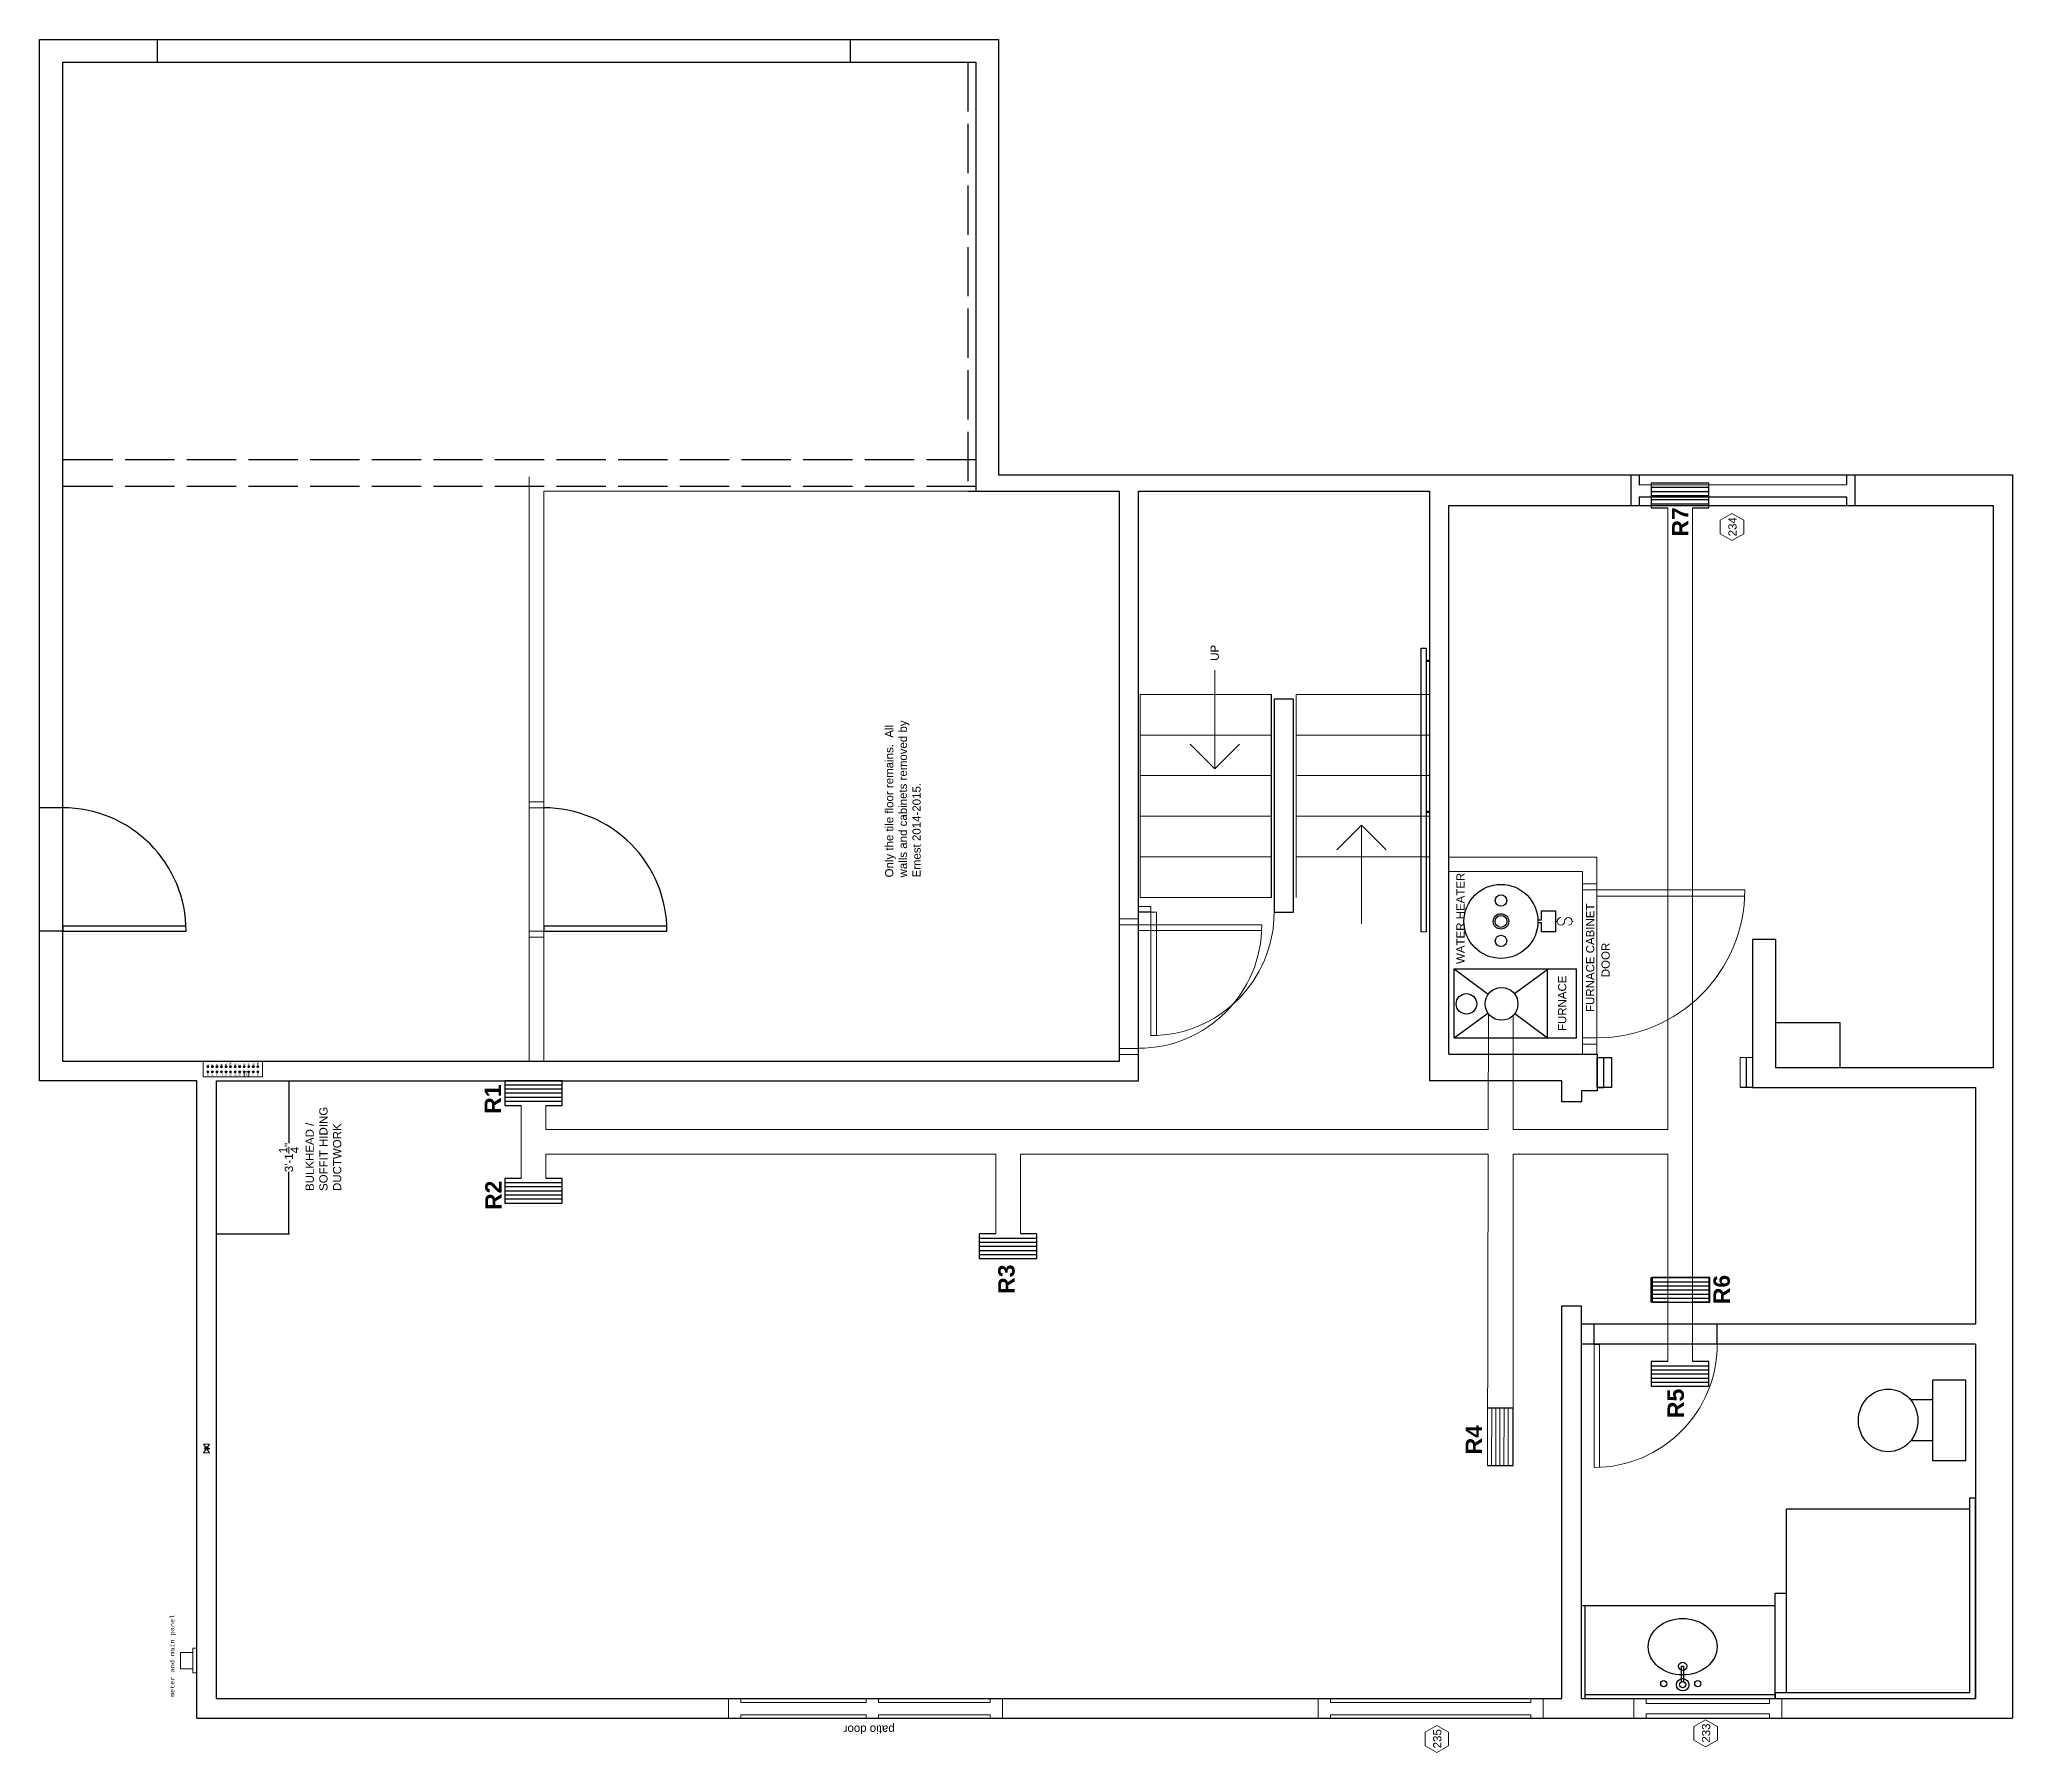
# Model space of a CAD drawing. Header units: inches. Extents: x -566 to -86, y 36 to 453.
import ezdxf

# ---------------------------------------------------------------- set-up
doc = ezdxf.new("R2010")
doc.units = ezdxf.units.IN
doc.header["$MEASUREMENT"] = 0
doc.linetypes.add('ACAD_ISO02W100', pattern=[15, 12, -3])
doc.layers.get('0').update_dxf_attribs({"color": 1, "lineweight": 9})
for name, color, linetype, lineweight in [('A101-Floorplan-1st-floor', 7, 'Continuous', 9), ('M101-HVAC-1st-floor', 7, 'Continuous', 9), ('M102-Plumbing', 7, 'Continuous', 9), ('M103-Plumbing', 7, 'Continuous', 9)]:
    doc.layers.add(name, color=color, linetype=linetype, lineweight=lineweight)
doc.styles.add('Large', font='Arial Bold.ttf', dxfattribs={"height": 4})
doc.styles.add('Reg', font='Courier New.ttf', dxfattribs={"height": 1})
doc.styles.add('Small', font='Arial.ttf', dxfattribs={"height": 0.5})
doc.styles.get("Standard").update_dxf_attribs({"font": 'Arial.ttf', "height": 2})
doc.dimstyles.get("Standard").update_dxf_attribs({"dimtxt": 0.18, "dimasz": 0.1175, "dimexe": 0.18, "dimexo": 0.0625, "dimgap": 0.09, "dimtad": 0, "dimtoh": 1, "dimdec": 3, "dimzin": 0, "dimdsep": 46, "dimlunit": 4, "dimtxsty": 'Standard', "dimblk": 'ARCHTICK', "dimblk1": 'ARCHTICK', "dimblk2": 'ARCHTICK', "dimcen": 0.09, "dimadec": 1, "dimazin": 0, "dimtfac": 1, "dimtdec": 3, "dimtofl": 0, "dimtmove": 0, "dimatfit": 3, "dimfxl": 1, "dimtolj": 1, "dimtzin": 0, "dimarcsym": 0})

# ---------------------------------------------------------------- blocks, each defined once
blk = doc.blocks.new('L1-bathroom-door')
at = {"layer": 'A101-Floorplan-1st-floor'}
for p, q in [((0, 0), (-30, 0)), ((0, -1.375), (-30, -1.375))]:
    blk.add_line(p, q, dxfattribs=at)
at = {"layer": 'A101-Floorplan-1st-floor', "lineweight": 30}
blk.add_line((0, 0), (0, -1.375), dxfattribs=at)
at = {"layer": 'A101-Floorplan-1st-floor'}
blk.add_arc((0, 0), 30, 180, 270, dxfattribs=at)
blk = doc.blocks.new('L1-bathroom-window')
at = {"layer": 'A101-Floorplan-1st-floor'}
for p, q in [((0, 36), (-4.76, 36)), ((-3.69, 33), (-4.76, 33)), ((-3.69, 3), (-3.69, 33)), ((0, 33), (-1.19, 33)), ((-1.19, 3), (-1.19, 33)), ((-4.76, 3), (-3.69, 3)), ((-4.76, 0), (0, 0)), ((-1.19, 3), (0, 3))]:
    blk.add_line(p, q, dxfattribs=at)
at = {"layer": 'A101-Floorplan-1st-floor', "lineweight": 30}
for p, q in [((-4.76, 36), (-4.76, 33)), ((0, 36), (-0.01, 33)), ((-4.76, 3), (-4.76, 0)), ((-0.01, 3), (0, 0))]:
    blk.add_line(p, q, dxfattribs=at)
blk = doc.blocks.new('L1-family-room-window')
at = {"layer": 'A101-Floorplan-1st-floor'}
for p, q in [((0.01, 54.75), (-4.75, 54.75)), ((-3.93, 51.75), (-4.75, 51.75)), ((-3.93, 3), (-3.93, 51.75)), ((0.01, 51.75), (-0.93, 51.75)), ((-0.93, 3), (-0.93, 51.75)), ((-4.75, 3), (-3.93, 3)), ((-4.75, 0), (0.01, 0)), ((-0.93, 3), (0.01, 3))]:
    blk.add_line(p, q, dxfattribs=at)
at = {"layer": 'A101-Floorplan-1st-floor', "lineweight": 30}
for p, q in [((-4.75, 54.75), (-4.75, 51.75)), ((0.01, 54.75), (0.01, 51.75)), ((-4.75, 3), (-4.75, 0)), ((0, 3), (0.01, 0))]:
    blk.add_line(p, q, dxfattribs=at)
blk = doc.blocks.new('L1-family-room-patio-doors')
at = {"layer": 'A101-Floorplan-1st-floor'}
for p, q in [((0, 66.63), (-4.75, 66.63)), ((-3.93, 63.63), (-4.75, 63.63)), ((-3.93, 33.13), (-3.93, 63.63)), ((-0.93, 33.13), (-0.93, 63.63)), ((0, 63.63), (-0.93, 63.63)), ((-0.07, 66.63), (-0.07, 63.63)), ((-4.75, 33.13), (-3.93, 33.13)), ((-4.75, 30.13), (-3.93, 30.13)), ((-3.93, 3), (-3.93, 30.13)), ((-0.93, 33.13), (0, 33.13)), ((-0.93, 3), (-0.93, 30.13)), ((-0.93, 30.13), (0, 30.13)), ((-0.07, 33.13), (-0.07, 30.13)), ((-4.75, 3), (-3.93, 3)), ((-4.75, 0), (0, 0)), ((-0.93, 3), (0, 3)), ((-0.07, 3), (-0.07, 0))]:
    blk.add_line(p, q, dxfattribs=at)
at = {"layer": 'A101-Floorplan-1st-floor', "lineweight": 30}
for p, q in [((-4.75, 66.63), (-4.75, 63.63)), ((-4.75, 33.13), (-4.75, 30.13)), ((-4.75, 3), (-4.75, 0))]:
    blk.add_line(p, q, dxfattribs=at)
blk = doc.blocks.new('lower-landing-to-garage-door')
at = {"layer": 'A101-Floorplan-1st-floor'}
for p, q in [((30, 0), (28.62, 0)), ((30, 0), (30, -30)), ((28.62, 0), (28.62, -29.97))]:
    blk.add_line(p, q, dxfattribs=at)
blk.add_arc((30, 0), 30, 180, 270, dxfattribs=at)
blk = doc.blocks.new('garage-door-exit-to-trailer')
at = {"layer": 'A101-Floorplan-1st-floor', "lineweight": 30}
for p, q in [((0, 0), (0, -30)), ((1.25, 0), (0, 0)), ((1.25, 0), (1.25, -29.97))]:
    blk.add_line(p, q, dxfattribs=at)
blk.add_arc((0, 0), 30, 270, 0, dxfattribs=at)
blk = doc.blocks.new('spandrel-door')
at = {"layer": 'A101-Floorplan-1st-floor'}
for p, q in [((0, 0), (-30, 0)), ((0, -1.38), (0, 0)), ((0, -1.38), (-29.97, -1.38))]:
    blk.add_line(p, q, dxfattribs=at)
blk.add_arc((0, 0), 30, 180, 270, dxfattribs=at)
blk = doc.blocks.new('L1-toilet')
at = {"lineweight": 30}
for p, q in [((-14.81, 8), (-14.81, 13.4)), ((-4.81, 8), (-4.81, 13.4)), ((-19.63, 0), (-19.63, 8)), ((-19.63, 8), (0, 8)), ((0, 0), (0, 8)), ((-19.63, 0), (0, 0))]:
    blk.add_line(p, q, dxfattribs=at)
blk.add_ellipse((-9.81, 18.88), major_axis=(7.62, 0), ratio=0.95082, dxfattribs=at)
blk = doc.blocks.new('L1-bathroom-sink-faucets-bowl')
at = {"lineweight": 30}
for p, q in [((2.21, 0.25), (5.98, 0.25)), ((5.98, 0.25), (5.98, -0.25)), ((2.21, -0.25), (5.98, -0.25))]:
    blk.add_line(p, q, dxfattribs=at)
for centre, radius in [((1.75, 4.59), 0.75), ((1.5, 0), 1.5), ((1.5, 0), 0.75), ((6, 0), 1), ((1.75, -3.69), 0.75)]:
    blk.add_circle(centre, radius, dxfattribs=at)
blk.add_ellipse((10.75, 0), major_axis=(0, -8.38), ratio=0.820896, dxfattribs=at)
blk = doc.blocks.new('L1-granite-splash-and-counter')
at = {"layer": 'A101-Floorplan-1st-floor', "lineweight": 30}
for p, q in [((0, 0), (22.63, 0)), ((0, 0), (0, -0.88)), ((22.63, 0), (22.63, -47.13)), ((0, -0.88), (22.63, -0.88)), ((0, -0.88), (0, -47.13)), ((0.88, -47.13), (0.88, -0.88)), ((0, -47.13), (0.88, -47.13)), ((0.88, -47.13), (22.63, -47.13))]:
    blk.add_line(p, q, dxfattribs=at)
blk = doc.blocks.new('L1-shower-tiles-and-glass-walls')
at = {"layer": 'A101-Floorplan-1st-floor', "lineweight": 30}
for p, q in [((1.37, 48.75), (0, 48.75)), ((0, 48.75), (0, 48.75)), ((0, 48.75), (0, 0)), ((1.37, 1.37), (1.37, 48.75)), ((1.37, 48.75), (25.62, 48.75)), ((25.62, 48.75), (25.62, 46)), ((1.37, 46), (46.12, 46)), ((46.12, 1.37), (46.12, 46)), ((0, 0), (48.88, 0)), ((1.37, 1.37), (48.88, 1.37)), ((48.88, 1.37), (48.88, 0))]:
    blk.add_line(p, q, dxfattribs=at)
blk = doc.blocks.new('L1-south-stairway-handrail')
at = {"layer": 'A101-Floorplan-1st-floor', "lineweight": -3}
for p, q in [((-57.8, 1.25), (11.23, 1.25)), ((11.23, 0), (-57.8, 0)), ((-28.71, -0.75), (-28.71, 0)), ((-28.46, -0.75), (-28.46, 0)), ((8.09, 0), (8.09, -0.75)), ((8.34, 0), (8.34, -0.75)), ((11.23, 1.25), (11.23, 0))]:
    blk.add_line(p, q, dxfattribs=at)
at = {"layer": 'A101-Floorplan-1st-floor', "lineweight": 5}
blk.add_line((-57.8, 1.25), (-57.8, 0), dxfattribs=at)
blk = doc.blocks.new('L1-arrow')
at = {"lineweight": 5}
for p, q in [((188.32, -365.98), (182.32, -359.98)), ((182.32, -365.98), (164.32, -365.98)), ((182.32, -365.98), (188.32, -365.98)), ((188.32, -365.98), (182.32, -371.98))]:
    blk.add_line(p, q, dxfattribs=at)
blk = doc.blocks.new('L1-south-east-bedroom-window')
at = {"layer": 'A101-Floorplan-1st-floor', "lineweight": -3}
for p, q in [((7.5, 54.5), (0, 54.5)), ((0, 54.5), (0, 52.5)), ((7.5, 54.5), (7.5, 52.5)), ((2.15, 52.5), (0, 52.5)), ((2.15, 52.5), (2.13, 2)), ((5.1, 52.5), (5.12, 2)), ((7.5, 52.5), (5.1, 52.5)), ((2.13, 2), (0, 2)), ((0, 2), (0, 0)), ((7.5, 0), (0, 0)), ((7.5, 2), (5.12, 2)), ((7.5, 2), (7.5, 0))]:
    blk.add_line(p, q, dxfattribs=at)
blk = doc.blocks.new('GE-125A-subpanel-171')
at = {"lineweight": 5}
for p, q in [((0, -14.38, -48.5), (0, 0, -48.5)), ((0, 0, -48.5), (3.75, 0, -48.5)), ((3.75, -15.19, -48.5), (3.75, 0.81, -48.5)), ((1, -1.11, -48.5), (1.5, -1.11, -48.5)), ((1, -2.21, -48.5), (1.5, -2.21, -48.5)), ((1, -3.32, -48.5), (1.5, -3.32, -48.5)), ((1, -4.42, -48.5), (1.5, -4.42, -48.5)), ((1.25, -1.36, -48.5), (1.25, -0.86, -48.5)), ((1.25, -2.46, -48.5), (1.25, -1.96, -48.5)), ((1.25, -3.57, -48.5), (1.25, -3.07, -48.5)), ((1.25, -4.67, -48.5), (1.25, -4.17, -48.5)), ((2.25, -1.11, -48.5), (2.75, -1.11, -48.5)), ((2.25, -2.21, -48.5), (2.75, -2.21, -48.5)), ((2.25, -3.32, -48.5), (2.75, -3.32, -48.5)), ((2.25, -4.42, -48.5), (2.75, -4.42, -48.5)), ((2.5, -1.36, -48.5), (2.5, -0.86, -48.5)), ((2.5, -2.46, -48.5), (2.5, -1.96, -48.5)), ((2.5, -3.57, -48.5), (2.5, -3.07, -48.5)), ((2.5, -4.67, -48.5), (2.5, -4.17, -48.5)), ((1, -5.53, -48.5), (1.5, -5.53, -48.5)), ((1, -6.64, -48.5), (1.5, -6.64, -48.5)), ((1, -7.74, -48.5), (1.5, -7.74, -48.5)), ((1, -8.85, -48.5), (1.5, -8.85, -48.5)), ((1.25, -5.78, -48.5), (1.25, -5.28, -48.5)), ((1.25, -6.89, -48.5), (1.25, -6.39, -48.5)), ((1.25, -7.99, -48.5), (1.25, -7.49, -48.5)), ((1.25, -9.1, -48.5), (1.25, -8.6, -48.5)), ((2.25, -5.53, -48.5), (2.75, -5.53, -48.5)), ((2.25, -6.64, -48.5), (2.75, -6.64, -48.5)), ((2.25, -7.74, -48.5), (2.75, -7.74, -48.5)), ((2.25, -8.85, -48.5), (2.75, -8.85, -48.5)), ((2.5, -5.78, -48.5), (2.5, -5.28, -48.5)), ((2.5, -6.89, -48.5), (2.5, -6.39, -48.5)), ((2.5, -7.99, -48.5), (2.5, -7.49, -48.5)), ((2.5, -9.1, -48.5), (2.5, -8.6, -48.5)), ((1.25, -9.96, -48.5), (0, -9.96, -48.5)), ((0, -9.96, -48.5), (0, -11.06, -48.5)), ((0, -11.06, -48.5), (1.25, -11.06, -48.5)), ((0, -14.38, -48.5), (3.75, -14.38, -48.5)), ((1, -9.96, -48.5), (1.5, -9.96, -48.5)), ((1, -11.06, -48.5), (1.5, -11.06, -48.5)), ((1, -12.17, -48.5), (1.5, -12.17, -48.5)), ((1, -13.27, -48.5), (1.5, -13.27, -48.5)), ((1.25, -10.21, -48.5), (1.25, -9.71, -48.5)), ((1.25, -11.06, -48.5), (1.25, -9.96, -48.5)), ((1.25, -11.31, -48.5), (1.25, -10.81, -48.5)), ((1.25, -12.42, -48.5), (1.25, -11.92, -48.5)), ((1.25, -13.52, -48.5), (1.25, -13.02, -48.5)), ((2.25, -9.96, -48.5), (2.75, -9.96, -48.5)), ((2.25, -11.06, -48.5), (2.75, -11.06, -48.5)), ((2.25, -12.17, -48.5), (2.75, -12.17, -48.5)), ((2.25, -13.27, -48.5), (2.75, -13.27, -48.5)), ((2.5, -10.21, -48.5), (2.5, -9.71, -48.5)), ((2.5, -11.31, -48.5), (2.5, -10.81, -48.5)), ((2.5, -12.42, -48.5), (2.5, -11.92, -48.5)), ((2.5, -13.52, -48.5), (2.5, -13.02, -48.5))]:
    blk.add_line(p, q, dxfattribs=at)
for centre in [(1.25, -1.11, -48.5), (1.25, -2.21, -48.5), (1.25, -3.32, -48.5), (1.25, -4.42, -48.5), (2.5, -1.11, -48.5), (2.5, -2.21, -48.5), (2.5, -3.32, -48.5), (2.5, -4.42, -48.5), (1.25, -5.53, -48.5), (1.25, -6.64, -48.5), (1.25, -7.74, -48.5), (1.25, -8.85, -48.5), (2.5, -5.53, -48.5), (2.5, -6.64, -48.5), (2.5, -7.74, -48.5), (2.5, -8.85, -48.5), (1.25, -9.96, -48.5), (1.25, -11.06, -48.5), (1.25, -12.17, -48.5), (1.25, -13.27, -48.5), (2.5, -9.96, -48.5), (2.5, -11.06, -48.5), (2.5, -12.17, -48.5), (2.5, -13.27, -48.5)]:
    blk.add_circle(centre, 0.25, dxfattribs=at)
at = {"lineweight": 5, "style": 'Small'}
for s, p in [('nc', (0.13, -1.28, -48.5)), ('nc', (0.13, -2.39, -48.5)), ('nc', (0.14, -3.49, -48.5)), ('11', (0.18, -4.7, -48.5)), ('1', (2.77, -1.36, -48.5)), ('3', (2.83, -3.59, -48.5)), ('2', (2.83, -2.47, -48.5)), ('4', (2.85, -4.67, -48.5)), ('13', (0.1, -6.92, -48.5)), ('14', (0.11, -8, -48.5)), ('15', (0.11, -9.11, -48.5)), ('12', (0.12, -5.79, -48.5)), ('5', (2.84, -5.79, -48.5)), ('6', (2.85, -8.02, -48.5)), ('7', (2.86, -9.11, -48.5)), ('nc', (2.87, -6.81, -48.5)), ('nc', (0.13, -13.46, -48.5)), ('16', (0.12, -10.82, -48.5)), ('nc', (0.14, -12.36, -48.5)), ('10', (2.83, -12.42, -48.5)), ('9', (2.87, -11.28, -48.5)), ('nc', (2.86, -13.46, -48.5)), ('8', (2.88, -10.2, -48.5))]:
    blk.add_text(s, height=0.5, dxfattribs=at).set_placement(p)
blk = doc.blocks.new('window-233')
blk.add_lwpolyline([(-1.66, 2.84), (-3.31, -0.01), (-1.66, -2.87), (1.63, -2.87), (3.28, -0.01), (1.63, 2.84)], close=True)
blk.add_text('233', height=2).set_placement((-2.29, -1.12))
blk = doc.blocks.new('window-235')
blk.add_lwpolyline([(-2, 2.97), (-3.65, 0.11), (-2, -2.74), (1.3, -2.74), (2.94, 0.11), (1.3, 2.97)], close=True)
blk.add_text('235', height=2).set_placement((-2.63, -1))
blk = doc.blocks.new('window-234')
blk.add_lwpolyline([(-1.79, 3.01), (-3.44, 0.15), (-1.79, -2.7), (1.51, -2.7), (3.16, 0.15), (1.51, 3.01)], close=True)
blk.add_text('234', height=2).set_placement((-2.41, -0.96))
blk = doc.blocks.new('meter-and-main-panel')
at = {"layer": 'A101-Floorplan-1st-floor', "lineweight": 5}
for p, q in [((0, 0), (0, 1)), ((0, 1), (6, 1)), ((1, 1), (1, 4)), ((1, 4), (5, 4)), ((5, 4), (5, 1)), ((6, 1), (6, 0))]:
    blk.add_line(p, q, dxfattribs=at)
at = {"layer": 'A101-Floorplan-1st-floor', "lineweight": 5, "style": 'Reg'}
blk.add_text('meter and main panel', height=1, dxfattribs=at).set_placement((-5.88, 5.49))
blk = doc.blocks.new('old-furnace-cabinet-door')
at = {"lineweight": 5}
for p, q in [((-1.5, 35.97), (-1.5, 0)), ((0, 36), (0, 0)), ((0, 0), (-36, 0)), ((-1.5, 0), (0, 0))]:
    blk.add_line(p, q, dxfattribs=at)
blk.add_arc((0, 0), 36, 90, 180, dxfattribs=at)
blk = doc.blocks.new('FURNACE-CABINET')
at = {"lineweight": 5}
for p, q in [((257.32, 223.32), (257.32, 190.82)), ((260.82, 223.32), (260.82, 187.32)), ((212.82, 190.82), (257.32, 190.82)), ((212.82, 187.32), (218.82, 187.32)), ((215.32, 190.82), (215.32, 187.32)), ((216.82, 190.82), (216.82, 187.32)), ((252.82, 190.82), (252.82, 187.32)), ((254.32, 190.82), (254.32, 187.32)), ((260.82, 187.32), (254.82, 187.32))]:
    blk.add_line(p, q, dxfattribs=at)
at = {"lineweight": 5, "xscale": -1, "rotation": 180}
blk.add_blockref('old-furnace-cabinet-door', (252.82, 187.32), dxfattribs=at)
at = {"lineweight": 5}
for s, p in [('FURNACE CABINET', (223.12, 187.95)), ('DOOR', (231.58, 184.2))]:
    blk.add_text(s, height=2, dxfattribs=at).set_placement(p)
blk = doc.blocks.new('_ArchTick')
at = {"color": 0, "linetype": 'ByBlock', "lineweight": 30, "const_width": 0.15}
blk.add_lwpolyline([(-0.5, -0.5), (0.5, 0.5)], dxfattribs=at)
blk = doc.blocks.new('*D23')
at = {"layer": 'A101-Floorplan-1st-floor', "color": 0, "lineweight": -2, "transparency": 16777216}
for p, q in [((-523.18, 199.38), (-505.42, 199.38)), ((-505.6, 199.38), (-505.6, 184.27)), ((-505.6, 162.15), (-505.6, 177.26)), ((-523.18, 162.15), (-505.42, 162.15))]:
    blk.add_line(p, q, dxfattribs=at)
at = {"layer": 'A101-Floorplan-1st-floor', "color": 0, "lineweight": -2, "transparency": 16777216, "xscale": 0.1175, "yscale": 0.1175, "zscale": 0.1175}
for p, rotation in [((-505.6, 199.38), 90), ((-505.6, 162.15), 270)]:
    blk.add_blockref('_ArchTick', p, dxfattribs=dict(at, rotation=rotation))
at = {"layer": 'A101-Floorplan-1st-floor', "color": 0, "lineweight": 5, "transparency": 16777216, "insert": (-505.6, 180.76), "char_height": 2, "attachment_point": 5, "rotation": 90}
blk.add_mtext('\\A1;3\'-1{\\H1x;\\S1/4;}"', dxfattribs=at)
blk = doc.blocks.new('upstairs-bathroom-register')
at = {"layer": 'M101-HVAC-1st-floor', "lineweight": 30}
for p, q in [((107.19, 170.08), (107.19, 174.08)), ((107.19, 174.08), (113.19, 174.08)), ((108.19, 174.08), (108.19, 160.08)), ((109.19, 174.08), (109.19, 160.08)), ((110.19, 174.08), (110.19, 160.08)), ((111.19, 174.08), (111.19, 160.08)), ((112.19, 174.08), (112.19, 160.08)), ((113.19, 174.08), (113.19, 160.08)), ((107.19, 160.08), (107.19, 164.08)), ((113.19, 160.08), (107.19, 160.08))]:
    blk.add_line(p, q, dxfattribs=at)
blk = doc.blocks.new('R6')
at = {"layer": 'M101-HVAC-1st-floor', "lineweight": 30}
for p, q in [((152.47, 173.86), (152.47, 159.86)), ((158.47, 173.86), (152.47, 173.86)), ((158.47, 159.86), (158.47, 173.86)), ((152.47, 159.86), (158.47, 159.86))]:
    blk.add_line(p, q, dxfattribs=at)
at = {"lineweight": 5}
blk.add_blockref('upstairs-bathroom-register', (45.28, 0), dxfattribs=at)
blk = doc.blocks.new('water-heater')
at = {"layer": 'M103-Plumbing'}
for p, q in [((245.15, 197.01), (245.15, 197.41)), ((245.15, 193.33), (245.15, 193.09))]:
    blk.add_line(p, q, dxfattribs=at)
at = {"layer": 'M103-Plumbing', "lineweight": -3}
blk.add_lwpolyline([(245.53, 201.66), (245.53, 200.8), (247.72, 200.8), (247.72, 197.41), (242.59, 197.41), (242.59, 200.8), (244.78, 200.8), (244.78, 201.66)], dxfattribs=at)
for centre, radius in [((245.15, 210.66), 9), ((240.4, 210.66), 1.39), ((245.15, 210.66), 1.88), ((245.15, 210.66), 1.45), ((250.25, 210.66), 1.39)]:
    blk.add_circle(centre, radius, dxfattribs=at)
at = {"layer": 'M103-Plumbing'}
for centre, start, end in [((245.15, 196.09), 0, 180), ((245.15, 196.08), 180, 270), ((245.15, 194.25), 180, 90)]:
    blk.add_arc(centre, 0.916, start, end, dxfattribs=at)
at = {"layer": 'M103-Plumbing', "lineweight": 5}
blk.add_text('WATER HEATER', height=2, dxfattribs=at).set_placement((234.79, 219.52))
blk = doc.blocks.new('L2-N-gas-shutoff-valve (1)')
at = {"layer": 'M102-Plumbing'}
for p, q in [((-1.05, 0.72), (-1.05, 0.36)), ((0, 0), (-1.05, 0.72)), ((-1.05, 0.36), (-1.05, 0)), ((-1.05, -0.36), (-1.05, 0)), ((0, 0), (-1.05, -0.72)), ((0, 0), (1.05, 0.72)), ((0, 0), (1.05, -0.72)), ((1.05, 0.72), (1.05, 0.36)), ((1.05, 0.36), (1.05, 0)), ((1.05, -0.36), (1.05, 0)), ((-1.05, -0.72), (-1.05, -0.36)), ((1.05, -0.72), (1.05, -0.36))]:
    blk.add_line(p, q, dxfattribs=at)
blk.add_lwpolyline([(0, 0), (0, -0.7), (-0.18, -0.7)], dxfattribs=at)
at = {"layer": 'M102-Plumbing', "lineweight": 30}
blk.add_circle((0, 0), 0.375, dxfattribs=at)

msp = doc.modelspace()

# ---------------------------------------------------------------- linework, layer by layer
at = {"layer": 'A101-Floorplan-1st-floor', "lineweight": -3}
for p, q in [((-566.3005, 452.809), (-332.9567, 452.809)), ((-566.3005, 199.3769), (-566.3005, 452.809)), ((-537.613, 447.309), (-537.613, 452.809)), ((-368.9255, 447.309), (-368.9255, 452.809)), ((-332.9567, 452.809), (-332.9567, 346.8754)), ((-332.9567, 346.8754), (-86.177, 346.8754)), ((-86.177, 346.8754), (-86.177, 44.3456)), ((-298.856, 199.3769), (-298.856, 342.8769)), ((-298.856, 342.8769), (-228.0748, 342.8769)), ((-228.0748, 342.8769), (-228.0748, 199.3769)), ((-223.3248, 205.8769), (-223.3248, 339.3769)), ((-223.3248, 339.3769), (-90.927, 339.3769)), ((-90.927, 339.3769), (-90.927, 202.5644)), ((-266.481, 244.0629), (-266.481, 293.4379)), ((-560.613, 265.8402), (-566.3005, 265.8402)), ((-295.856, 240.4283), (-298.856, 240.4283)), ((-560.613, 235.8442), (-566.3005, 235.8442)), ((-143.8645, 233.8144), (-149.4498, 233.8144)), ((-149.4498, 233.8144), (-149.4498, 197.8144)), ((-143.8645, 233.8144), (-143.8645, 202.5644)), ((-128.0833, 213.5644), (-143.8645, 213.5644)), ((-128.0833, 202.5644), (-128.0833, 213.5644)), ((-223.3248, 205.8769), (-187.231, 205.8769)), ((-187.231, 205.8769), (-187.231, 197.0019)), ((-187.231, 197.8144), (-187.231, 205.0644)), ((-187.231, 205.0644), (-183.731, 205.0644)), ((-185.731, 205.0644), (-185.731, 197.8144)), ((-183.731, 205.0644), (-183.731, 197.8144)), ((-150.9498, 197.8144), (-150.9498, 205.0644)), ((-149.4498, 205.0644), (-149.4498, 197.8144)), ((-90.927, 202.5644), (-143.8645, 202.5644)), ((-527.988, 199.3769), (-566.3005, 199.3769)), ((-527.988, 44.3456), (-527.988, 199.3769)), ((-523.238, 49.0956), (-523.238, 199.3769)), ((-523.238, 199.3769), (-298.856, 199.3769)), ((-195.8317, 199.3769), (-228.0748, 199.3769)), ((-195.8317, 194.3144), (-195.8317, 199.3769)), ((-187.231, 197.0019), (-191.0817, 197.0019)), ((-191.0817, 197.0019), (-191.0817, 194.3144)), ((-187.231, 197.8144), (-185.731, 197.8144)), ((-183.731, 197.8144), (-187.231, 197.8144)), ((-149.4498, 197.8144), (-152.4498, 197.8144)), ((-149.4498, 197.8144), (-95.1998, 197.8144)), ((-95.1998, 197.8144), (-95.1998, 140.2206)), ((-191.0817, 194.3144), (-195.8317, 194.3144)), ((-195.8317, 49.0956), (-195.8317, 144.6581)), ((-195.8317, 144.6581), (-191.0817, 144.6581)), ((-191.0817, 49.0956), (-191.0817, 144.6581)), ((-95.1998, 140.2206), (-191.0817, 140.2206)), ((-188.0192, 140.2206), (-191.0817, 140.2206)), ((-188.0192, 135.3456), (-188.0192, 140.2206)), ((-158.0192, 135.3456), (-158.0192, 140.2206)), ((-95.1998, 135.3456), (-191.0817, 135.3456)), ((-95.1998, 135.3456), (-95.1998, 49.0956)), ((-523.238, 49.0956), (-195.8317, 49.0956)), ((-191.0817, 49.0956), (-95.1998, 49.0956)), ((-527.988, 44.3456), (-86.177, 44.3456))]:
    msp.add_line(p, q, dxfattribs=at)
at = {"layer": 'A101-Floorplan-1st-floor', "linetype": 'ACAD_ISO02W100', "lineweight": -3}
for p, q in [((-340.363, 447.309), (-340.363, 342.8769)), ((-338.4567, 350.5019), (-560.613, 350.5019)), ((-338.4567, 344.0019), (-560.613, 344.0019))]:
    msp.add_line(p, q, dxfattribs=at)
at = {"layer": 'A101-Floorplan-1st-floor', "lineweight": 5}
for p, q in [((-447.106, 204.1269), (-447.106, 346.3769)), ((-298.4185, 293.4379), (-298.4185, 244.0629)), ((-266.481, 293.4379), (-298.4185, 293.4379)), ((-260.481, 244.0629), (-260.481, 293.4379)), ((-260.481, 293.4379), (-228.0748, 293.4379)), ((-266.481, 283.5629), (-298.4185, 283.5629)), ((-260.481, 283.5629), (-228.0748, 283.5629)), ((-266.481, 273.6879), (-298.4185, 273.6879)), ((-260.481, 273.6879), (-228.0748, 273.6879)), ((-443.606, 267.3402), (-447.106, 267.3402)), ((-443.606, 265.8402), (-447.106, 265.8402)), ((-266.481, 263.8129), (-298.4185, 263.8129)), ((-260.481, 263.8129), (-228.0748, 263.8129)), ((-266.481, 253.9379), (-298.4185, 253.9379)), ((-260.481, 253.9379), (-228.0748, 253.9379)), ((-190.8248, 250.3769), (-190.8248, 229.2111)), ((-295.856, 241.8033), (-298.856, 241.8033)), ((-266.481, 244.0629), (-298.4185, 244.0629)), ((-295.856, 240.4283), (-295.856, 241.8033)), ((-443.606, 235.8442), (-447.106, 235.8442)), ((-298.856, 238.8459), (-303.606, 238.8459)), ((-298.856, 237.3459), (-303.606, 237.3459)), ((-443.606, 234.3442), (-447.106, 234.3442)), ((-303.606, 207.3144), (-298.856, 207.3144)), ((-303.606, 205.8144), (-298.856, 205.8144)), ((-152.4498, 197.8144), (-152.4498, 205.0644)), ((-152.4498, 205.0644), (-149.4498, 205.0644)), ((-298.856, 199.3769), (-300.231, 199.3769)), ((-191.0817, 135.3456), (-167.0817, 135.3456))]:
    msp.add_line(p, q, dxfattribs=at)
at = {"layer": 'A101-Floorplan-1st-floor', "lineweight": -3}
msp.add_lwpolyline([(-340.363, 342.8769), (-303.606, 342.8769), (-303.606, 204.1269), (-560.613, 204.1269), (-560.613, 447.309), (-338.4567, 447.309), (-338.4567, 342.8769)], dxfattribs=at)
at = {"layer": 'A101-Floorplan-1st-floor', "lineweight": 5}
for points in [[(-443.606, 342.8769), (-303.606, 342.8769), (-303.606, 204.1269), (-443.606, 204.1269)], [(-187.3248, 253.8769), (-223.3248, 253.8769), (-223.3248, 205.8769), (-187.3248, 205.8769)]]:
    msp.add_lwpolyline(points, close=True, dxfattribs=at)
at = {"layer": 'A101-Floorplan-1st-floor', "lineweight": -3}
msp.add_lwpolyline([(-261.106, 240.4283), (-261.106, 292.3253), (-265.856, 292.3253), (-265.856, 240.4283)], close=True, dxfattribs=at)
at = {"layer": 'M101-HVAC-1st-floor', "lineweight": 30}
for p, q in [((-160.0817, 344.8445), (-174.0817, 344.8445)), ((-174.0817, 344.8445), (-174.0817, 338.8445)), ((-174.0817, 343.8445), (-160.0817, 343.8445)), ((-174.0817, 342.8445), (-160.0817, 342.8445)), ((-174.0817, 341.8445), (-160.0817, 341.8445)), ((-160.0817, 338.8445), (-160.0817, 344.8445)), ((-174.0817, 340.8445), (-160.0817, 340.8445)), ((-174.0817, 339.8445), (-160.0817, 339.8445)), ((-174.0817, 338.8445), (-170.0817, 338.8445)), ((-164.0817, 338.8445), (-160.0817, 338.8445)), ((-439.0948, 199.3769), (-453.0948, 199.3769)), ((-453.0948, 199.3769), (-453.0948, 193.3769)), ((-439.0948, 198.3769), (-453.0948, 198.3769)), ((-439.0948, 197.3769), (-453.0948, 197.3769)), ((-439.0948, 193.3769), (-439.0948, 199.3769)), ((-439.0948, 196.3769), (-453.0948, 196.3769)), ((-439.0948, 195.3769), (-453.0948, 195.3769)), ((-439.0948, 194.3769), (-453.0948, 194.3769)), ((-453.0948, 193.3769), (-449.0948, 193.3769)), ((-443.0948, 193.3769), (-439.0948, 193.3769)), ((-449.0948, 175.6897), (-453.0948, 175.6897)), ((-453.0948, 175.6897), (-453.0948, 169.6897)), ((-453.0948, 174.6897), (-439.0948, 174.6897)), ((-453.0948, 173.6897), (-439.0948, 173.6897)), ((-439.0948, 175.6897), (-443.0948, 175.6897)), ((-439.0948, 169.6897), (-439.0948, 175.6897)), ((-453.0948, 172.6897), (-439.0948, 172.6897)), ((-453.0948, 171.6897), (-439.0948, 171.6897)), ((-453.0948, 170.6897), (-439.0948, 170.6897)), ((-453.0948, 169.6897), (-439.0948, 169.6897)), ((-333.613, 162.1526), (-337.613, 162.1526)), ((-337.613, 162.1526), (-337.613, 156.1526)), ((-337.613, 161.1526), (-323.613, 161.1526)), ((-337.613, 160.1526), (-323.613, 160.1526)), ((-337.613, 159.1526), (-323.613, 159.1526)), ((-323.613, 162.1526), (-327.613, 162.1526)), ((-323.613, 156.1526), (-323.613, 162.1526)), ((-337.613, 158.1526), (-323.613, 158.1526)), ((-337.613, 157.1526), (-323.613, 157.1526)), ((-337.613, 156.1526), (-323.613, 156.1526)), ((-170.0817, 131.0956), (-174.0817, 131.0956)), ((-174.0817, 131.0956), (-174.0817, 125.0956)), ((-174.0817, 130.0956), (-160.0817, 130.0956)), ((-160.0817, 131.0956), (-164.0817, 131.0956)), ((-160.0817, 125.0956), (-160.0817, 131.0956)), ((-174.0817, 129.0956), (-160.0817, 129.0956)), ((-174.0817, 128.0956), (-160.0817, 128.0956)), ((-174.0817, 127.0956), (-160.0817, 127.0956)), ((-174.0817, 126.0956), (-160.0817, 126.0956)), ((-174.0817, 125.0956), (-160.0817, 125.0956)), ((-207.6644, 119.7814), (-213.9125, 119.7814)), ((-207.6644, 105.7814), (-207.6644, 119.7814)), ((-213.9433, 105.7814), (-207.6644, 105.7814))]:
    msp.add_line(p, q, dxfattribs=at)
at = {"layer": 'M101-HVAC-1st-floor', "lineweight": 5}
for p, q in [((-170.0817, 338.8445), (-170.0817, 187.5644)), ((-164.0817, 338.8445), (-164.0817, 131.0956)), ((-213.6644, 215.6709), (-213.7569, 187.5644)), ((-207.6644, 215.3456), (-207.6644, 187.5644)), ((-449.0948, 175.6897), (-449.0948, 193.3769)), ((-443.0948, 187.5644), (-443.0948, 193.3769)), ((-443.0948, 187.5644), (-213.6644, 187.5644)), ((-207.6644, 187.5644), (-170.0817, 187.5644)), ((-443.0948, 181.5644), (-333.613, 181.5644)), ((-443.0948, 175.6897), (-443.0948, 181.5644)), ((-333.613, 162.1526), (-333.613, 181.5644)), ((-327.613, 181.5644), (-213.7766, 181.5644)), ((-327.613, 162.1526), (-327.613, 181.5644)), ((-213.7766, 181.5644), (-213.9433, 105.7814)), ((-207.6644, 181.5644), (-170.0817, 181.5644)), ((-207.6644, 181.5644), (-207.6644, 119.7814)), ((-170.0817, 181.5644), (-170.0817, 131.0956)), ((-213.9433, 105.7814), (-213.9125, 119.7814)), ((-212.9433, 105.7792), (-212.9125, 119.7792)), ((-211.9433, 105.777), (-211.9125, 119.777)), ((-210.9433, 105.7748), (-210.9125, 119.7748)), ((-209.9433, 105.7726), (-209.9125, 119.7726)), ((-208.9433, 105.7704), (-208.9125, 119.7704))]:
    msp.add_line(p, q, dxfattribs=at)
at = {"layer": 'M101-HVAC-1st-floor', "lineweight": -3}
for p, q in [((-222.066, 226.6802), (-192.3191, 226.6802)), ((-222.066, 209.8769), (-222.066, 226.6802)), ((-222.066, 226.6802), (-213.7378, 220.5231)), ((-207.4009, 220.6477), (-199.1873, 226.6802)), ((-199.3191, 209.8632), (-199.3191, 226.6802)), ((-192.3191, 209.8769), (-192.3191, 226.6802)), ((-222.066, 209.8769), (-213.8429, 215.9163)), ((-207.305, 215.7672), (-199.3191, 209.8632)), ((-222.066, 209.8769), (-192.3191, 209.8769))]:
    msp.add_line(p, q, dxfattribs=at)
for centre, radius in [((-210.5214, 218.1451), 4), ((-219.066, 218.1451), 2.5)]:
    msp.add_circle(centre, radius, dxfattribs=at)

# ---------------------------------------------------------------- block references
at = {"lineweight": 5, "rotation": 89.99999999999999}
for name, p in [('L1-south-stairway-handrail', (-228.8248, 293.4379)), ('water-heater', (0, -6.9419)), ('R6', (0, -6.9419)), ('L2-N-gas-shutoff-valve (1)', (-525.6447, 109.9695)), ('meter-and-main-panel', (-527.988, 55.3456))]:
    msp.add_blockref(name, p, dxfattribs=at)
at = {"lineweight": -3, "rotation": 89.99999999999999}
for name, p in [('garage-door-exit-to-trailer', (-560.613, 235.8442)), ('garage-door-exit-to-trailer', (-443.606, 235.8442)), ('L1-bathroom-door', (-188.0192, 135.3456)), ('L1-shower-tiles-and-glass-walls', (-95.1998, 49.0956))]:
    msp.add_blockref(name, p, dxfattribs=at)
at = {"layer": 'A101-Floorplan-1st-floor', "lineweight": 5}
for name, p, rotation in [('L1-south-east-bedroom-window', (-124.5435, 339.3769), 89.99999999999999), ('window-234', (-154.2931, 334.3157), 89.99999999999999), ('L1-arrow', (85.6559, 463.6515), 270), ('L1-arrow', (-610.6086, 73.3289), 89.99999999999999), ('FURNACE-CABINET', (0, -6.9419), 89.99999999999999), ('GE-125A-subpanel-171', (-526.4305, 200.3769, 48.5), 89.99999999999999), ('window-233', (-160.8763, 40.6601), 89.99999999999999), ('window-235', (-226.1724, 39.6216), 89.99999999999999)]:
    msp.add_blockref(name, p, dxfattribs=dict(at, rotation=rotation))
at = {"layer": 'A101-Floorplan-1st-floor', "lineweight": -3, "rotation": 89.99999999999999}
for name, p in [('spandrel-door', (-295.856, 240.4283)), ('lower-landing-to-garage-door', (-298.856, 207.3459)), ('L1-toilet', (-97.5748, 126.5956)), ('L1-granite-splash-and-counter', (-191.0817, 49.0956)), ('L1-bathroom-sink-faucets-bowl', (-166.4498, 50.9706)), ('L1-family-room-patio-doors', (-331.9829, 49.0956)), ('L1-family-room-window', (-200.363, 49.0956)), ('L1-bathroom-window', (-142.3322, 49.1011))]:
    msp.add_blockref(name, p, dxfattribs=at)

# ---------------------------------------------------------------- texts
at = {"layer": 'A101-Floorplan-1st-floor', "lineweight": 5}
for s, rotation, p in [('UP', 90, (-279.3171, 301.6226)), ('patio door', 180, (-358.1903, 42.5519))]:
    msp.add_text(s, height=2, rotation=rotation, dxfattribs=at).set_placement(p)
at = {"layer": 'A101-Floorplan-1st-floor', "lineweight": 5, "char_height": 2, "attachment_point": 1, "rotation": 90}
for s, insert, width in [('Only the tile floor remains.  All walls and cabinets removed by Ernest 2014-2015.', (-360.5325, 248.9069), 42.107161), ('BULKHEAD /\\PSOFFIT HIDING DUCTWORK', (-501.5392, 172.612), 29.397438)]:
    msp.add_mtext(s, dxfattribs=dict(at, insert=insert, width=width))
at = {"layer": 'M101-HVAC-1st-floor', "lineweight": 5, "style": 'Large'}
for s, p in [('R7', (-165.0491, 331.8392)), ('R1', (-453.9788, 191.3879)), ('R2', (-453.8234, 167.9863)), ('R3', (-329.0115, 147.573)), ('R6', (-154.961, 145.0534)), ('R5', (-166.1454, 117.3472)), ('R4', (-215.2821, 108.5162))]:
    msp.add_text(s, height=4, rotation=90, dxfattribs=at).set_placement(p)
at = {"layer": 'M101-HVAC-1st-floor', "lineweight": 5}
msp.add_text('FURNACE', height=2, rotation=90, dxfattribs=at).set_placement((-194.7657, 211.5313))

# ---------------------------------------------------------------- dimensions: what is measured, and where the dimension line sits
at = {"layer": 'A101-Floorplan-1st-floor', "lineweight": 5}
dim = msp.add_linear_dim(base=(-505.5974, 199.3769), p1=(-523.238, 162.1526), p2=(-523.238, 199.3769), angle=90, dimstyle='Standard', dxfattribs=at)
dim.commit()
dim.dimension.update_dxf_attribs({"geometry": '*D23', "text_midpoint": (-505.5974, 180.7647)})

doc.saveas('drawing.dxf')
